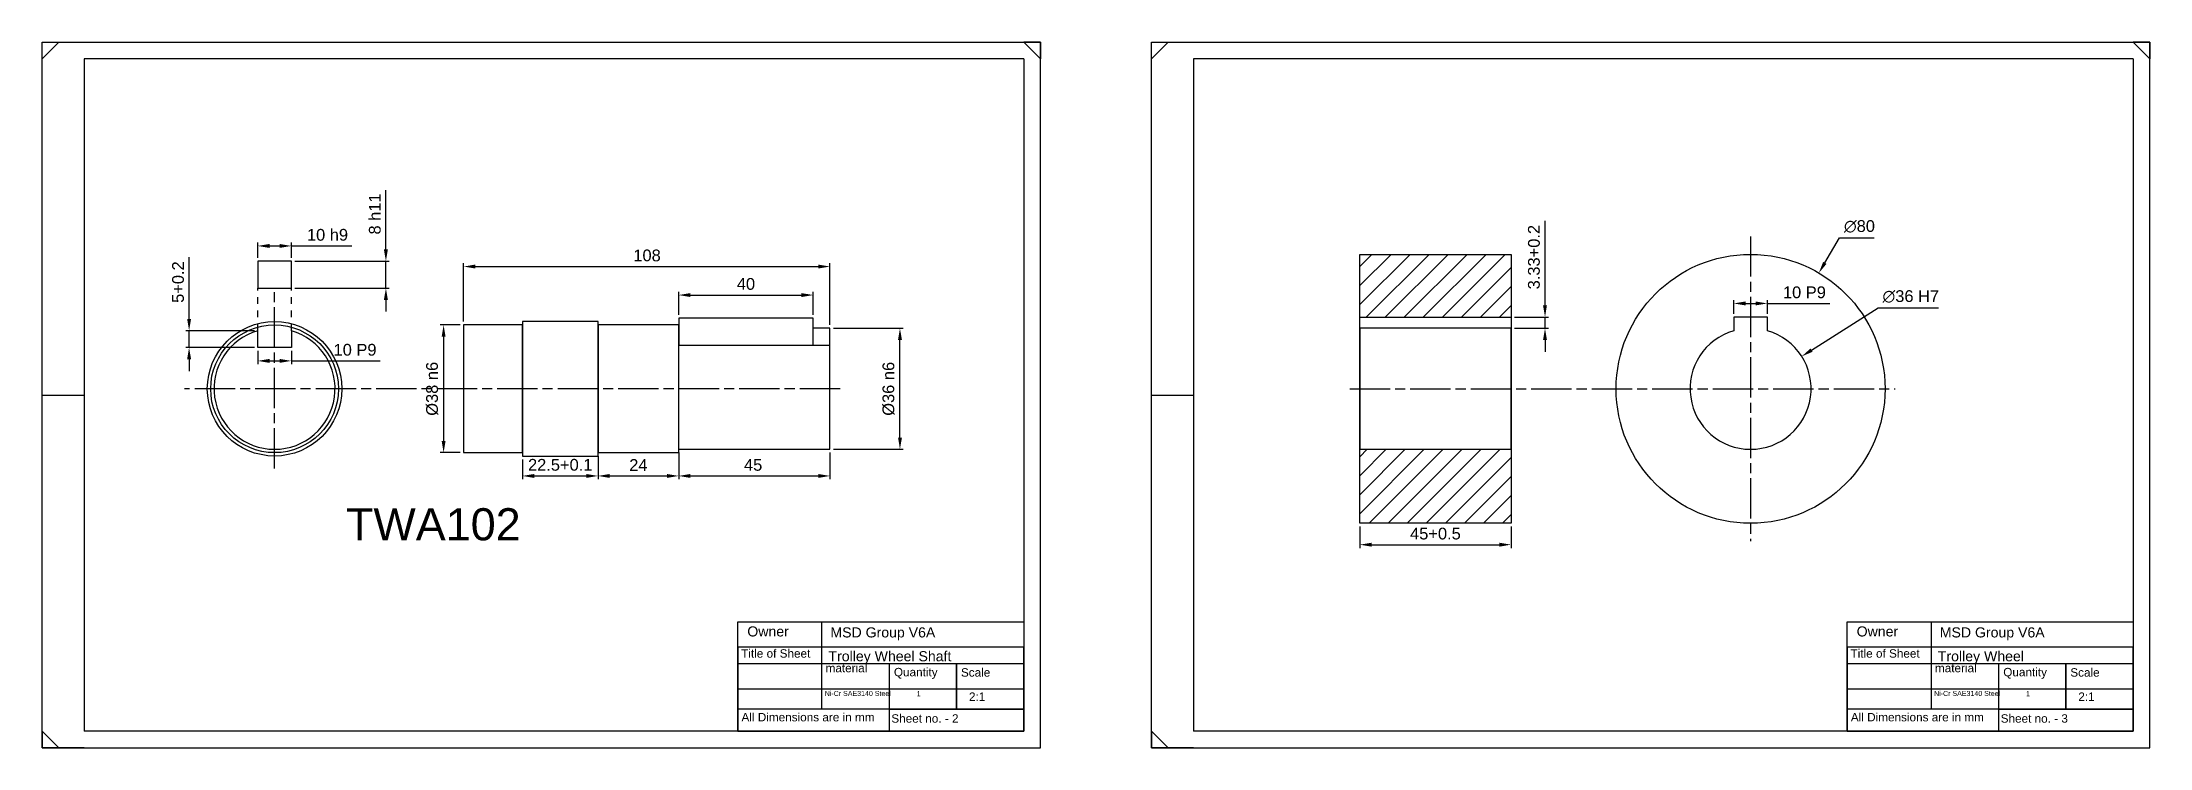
# Model space of a CAD drawing. Header units: millimetres. Extents: x -15074 to 21675, y -7568 to 6574.
# Drawn here: x -6424 to -5797, y 2451 to 2661 of the extents above; entities that cross this region are included whole.
import ezdxf

# ---------------------------------------------------------------- set-up
doc = ezdxf.new("R2010")
doc.units = ezdxf.units.MM
doc.linetypes.add('AM_ISO08W050', pattern=[18, 12, -1.5, 3, -1.5])
doc.linetypes.add('Dashed', pattern=[2, 1, -1])
for name, color, linetype, lineweight in [('AM_5', 250, 'Continuous', 25), ('AM_7', 142, 'AM_ISO08W050', 25), ('AM_8', 1, 'Continuous', 25)]:
    doc.layers.add(name, color=color, linetype=linetype, lineweight=lineweight)
doc.styles.get("Standard").update_dxf_attribs({"font": 'arial.ttf'})
doc.dimstyles.new('AM_ISO$0', dxfattribs={"dimtxt": 3.5, "dimasz": 3.5, "dimexe": 1, "dimexo": 1, "dimgap": 1.5, "dimtad": 1, "dimdsep": 46, "dimtxsty": 'Standard', "dimcen": 0, "dimclrd": 256, "dimclre": 256, "dimclrt": 250, "dimadec": 0, "dimazin": 2, "dimtp": 0.1, "dimtm": 0.1, "dimtfac": 0.71, "dimtdec": 3, "dimtmove": 0, "dimatfit": 3, "dimfxl": 1, "dimlwd": -1, "dimlwe": -1, "dimarcsym": 1})
doc.dimstyles.new('AM_ISO$3', dxfattribs={"dimtxt": 3.5, "dimasz": 3.5, "dimexe": 1, "dimexo": 1, "dimgap": 1.5, "dimtad": 1, "dimtoh": 1, "dimdsep": 46, "dimtxsty": 'Standard', "dimcen": 0, "dimclrd": 256, "dimclre": 256, "dimclrt": 250, "dimadec": 0, "dimazin": 2, "dimtp": 0.1, "dimtm": 0.1, "dimtfac": 0.71, "dimtdec": 3, "dimtofl": 0, "dimtmove": 0, "dimatfit": 0, "dimfxl": 1, "dimlwd": -1, "dimlwe": -1, "dimarcsym": 1})
pattern_1 = [(45, (0, 0), (-2.8284271, 2.8284271), [])]

msp = doc.modelspace()

# ---------------------------------------------------------------- texts
at = {"insert": (-6333.668, 2522.75), "char_height": 9.5653, "width": 53.51318, "attachment_point": 1}
msp.add_mtext('TWA102\\P', dxfattribs=at)
at = {"attachment_point": 1}
for s, width, heights, insert, char_height in [(' Owner', 21.09069, [0], (-6215.424, 2487.583), 3), ('MSD Group V6A', 46.97471, [0], (-6189.54, 2487.296), 3), (' Owner', 21.09069, [0], (-5885.392, 2487.583), 3), ('MSD Group V6A', 46.97471, [0], (-5859.508, 2487.296), 3), ('Title of Sheet', 22.81629, [0], (-6216.095, 2480.782), 2.5), ('Trolley Wheel Shaft', 47.54991, [0], (-6190.115, 2480.208), 3), ('Title of Sheet', 22.81629, [0], (-5886.063, 2480.782), 2.5), ('Trolley Wheel ', 53.56263, [0], (-5860.083, 2480.208), 3), ('material', 18.93235, [0], (-6190.978, 2476.438), 2.5), ('Quantity', 16.77668, [0], (-6170.654, 2475.227), 2.5), ('Scale', 17.25601, [0], (-6150.714, 2475.131), 2.5), ('material', 18.93235, [0], (-5860.946, 2476.438), 2.5), ('Quantity', 16.77668, [0], (-5840.622, 2475.227), 2.5), ('Scale', 17.25601, [0], (-5820.682, 2475.131), 2.5), ('Ni-Cr SAE3140 Steel', 18.57839, [0], (-6191.238, 2468.378), 1.5), ('1', 17.24225, [0], (-6163.88, 2468.315), 1.5), ('\\pxi-3,l4,t4;2:1', 17.0613, [0], (-6150.822, 2467.927), 2.5), ('Ni-Cr SAE3140 Steel', 18.57839, [0], (-5861.207, 2468.378), 1.5), ('1', 17.24225, [0], (-5833.848, 2468.315), 1.5), ('\\pxi-3,l4,t4;2:1', 17.0613, [0], (-5820.79, 2467.927), 2.5), ('All Dimensions are in mm', 48.26912, [0], (-6215.999, 2461.817), 2.5), ('Sheet no. - 2', 36.3335, [0.905], (-6171.421, 2461.433), 2.5), ('All Dimensions are in mm', 48.26912, [0], (-5885.967, 2461.817), 2.5), ('Sheet no. - 3', 36.3335, [0.905], (-5841.389, 2461.433), 2.5)]:
    msp.add_mtext_dynamic_manual_height_columns(s, width=width, gutter_width=6.25, heights=heights, dxfattribs=dict(at, insert=insert, char_height=char_height))

# ---------------------------------------------------------------- blocks, each defined once
blk = doc.blocks.new('*D46')
at = {"layer": 'AM_5', "linetype": 'ByBlock', "transparency": 16777216}
for p, q in [((-6188.67, 2576.28), (-6167.85, 2576.28)), ((-6168.85, 2543.78), (-6168.85, 2572.78)), ((-6188.67, 2540.28), (-6167.85, 2540.28))]:
    blk.add_line(p, q, dxfattribs=at)
at = {"layer": 'AM_5', "transparency": 16777216}
for points in [[(-6169.43, 2572.78), (-6168.26, 2572.78), (-6168.85, 2576.28)], [(-6169.43, 2543.78), (-6168.26, 2543.78), (-6168.85, 2540.28)]]:
    blk.add_solid(points, dxfattribs=at)
at = {"layer": 'Defpoints', "color": 0, "transparency": 16777216}
for p in [(-6189.67, 2576.28), (-6168.85, 2576.28), (-6189.67, 2540.28)]:
    blk.add_point(p, dxfattribs=at)
at = {"layer": 'AM_5', "color": 250, "transparency": 16777216, "insert": (-6172.23, 2558.28), "char_height": 3.5, "attachment_point": 5, "rotation": 90}
blk.add_mtext('%%C36{}{\\C250; n6}', dxfattribs=at)
blk = doc.blocks.new('*D91')
at = {"layer": 'AM_5', "linetype": 'ByBlock', "transparency": 16777216}
for p, q in [((-6298.67, 2578.28), (-6298.67, 2595.66)), ((-6295.17, 2594.66), (-6193.17, 2594.66)), ((-6189.67, 2577.28), (-6189.67, 2595.66))]:
    blk.add_line(p, q, dxfattribs=at)
at = {"layer": 'AM_5', "transparency": 16777216}
for points in [[(-6295.17, 2595.25), (-6295.17, 2594.08), (-6298.67, 2594.66)], [(-6193.17, 2595.25), (-6193.17, 2594.08), (-6189.67, 2594.66)]]:
    blk.add_solid(points, dxfattribs=at)
at = {"layer": 'Defpoints', "color": 0, "transparency": 16777216}
for p in [(-6189.67, 2594.66), (-6298.67, 2577.28), (-6189.67, 2576.28)]:
    blk.add_point(p, dxfattribs=at)
at = {"layer": 'AM_5', "color": 250, "transparency": 16777216, "insert": (-6244.09, 2597.95), "char_height": 3.5, "attachment_point": 5}
blk.add_mtext('108', dxfattribs=at)
blk = doc.blocks.new('*D92')
at = {"layer": 'AM_5', "linetype": 'ByBlock', "transparency": 16777216}
for p, q in [((-6234.67, 2539.28), (-6234.67, 2531.35)), ((-6189.67, 2539.28), (-6189.67, 2531.35)), ((-6231.17, 2532.35), (-6193.17, 2532.35))]:
    blk.add_line(p, q, dxfattribs=at)
at = {"layer": 'AM_5', "transparency": 16777216}
for points in [[(-6231.17, 2532.93), (-6231.17, 2531.77), (-6234.67, 2532.35)], [(-6193.17, 2532.93), (-6193.17, 2531.77), (-6189.67, 2532.35)]]:
    blk.add_solid(points, dxfattribs=at)
at = {"layer": 'Defpoints', "color": 0, "transparency": 16777216}
for p in [(-6234.67, 2540.28), (-6189.67, 2540.28), (-6189.67, 2532.35)]:
    blk.add_point(p, dxfattribs=at)
at = {"layer": 'AM_5', "color": 250, "transparency": 16777216, "insert": (-6212.53, 2535.63), "char_height": 3.5, "attachment_point": 5}
blk.add_mtext('45', dxfattribs=at)
blk = doc.blocks.new('*D93')
at = {"layer": 'AM_5', "linetype": 'ByBlock', "transparency": 16777216}
for p, q in [((-6258.67, 2538.28), (-6258.67, 2531.35)), ((-6234.67, 2539.28), (-6234.67, 2531.35)), ((-6255.17, 2532.35), (-6238.17, 2532.35))]:
    blk.add_line(p, q, dxfattribs=at)
at = {"layer": 'AM_5', "transparency": 16777216}
for points in [[(-6255.17, 2532.93), (-6255.17, 2531.77), (-6258.67, 2532.35)], [(-6238.17, 2532.93), (-6238.17, 2531.77), (-6234.67, 2532.35)]]:
    blk.add_solid(points, dxfattribs=at)
at = {"layer": 'Defpoints', "color": 0, "transparency": 16777216}
for p in [(-6234.67, 2540.28), (-6258.67, 2539.28), (-6234.67, 2532.35)]:
    blk.add_point(p, dxfattribs=at)
at = {"layer": 'AM_5', "color": 250, "transparency": 16777216, "insert": (-6246.67, 2535.61), "char_height": 3.5, "attachment_point": 5}
blk.add_mtext('24', dxfattribs=at)
blk = doc.blocks.new('*D94')
at = {"layer": 'AM_5', "linetype": 'ByBlock', "transparency": 16777216}
for p, q in [((-6281.17, 2537.28), (-6281.17, 2531.35)), ((-6258.67, 2538.28), (-6258.67, 2531.35)), ((-6277.67, 2532.35), (-6262.17, 2532.35))]:
    blk.add_line(p, q, dxfattribs=at)
at = {"layer": 'AM_5', "transparency": 16777216}
for points in [[(-6277.67, 2532.93), (-6277.67, 2531.77), (-6281.17, 2532.35)], [(-6262.17, 2532.93), (-6262.17, 2531.77), (-6258.67, 2532.35)]]:
    blk.add_solid(points, dxfattribs=at)
at = {"layer": 'Defpoints', "color": 0, "transparency": 16777216}
for p in [(-6281.17, 2538.28), (-6258.67, 2539.28), (-6258.67, 2532.35)]:
    blk.add_point(p, dxfattribs=at)
at = {"layer": 'AM_5', "color": 250, "transparency": 16777216, "insert": (-6269.92, 2535.64), "char_height": 3.5, "attachment_point": 5}
blk.add_mtext('22.5+0.1', dxfattribs=at)
blk = doc.blocks.new('*D95')
at = {"layer": 'AM_5', "linetype": 'ByBlock', "transparency": 16777216}
for p, q in [((-6359.91, 2597.24), (-6359.91, 2601.79)), ((-6356.41, 2600.79), (-6353.41, 2600.79)), ((-6349.91, 2597.24), (-6349.91, 2601.79)), ((-6349.91, 2600.79), (-6331.92, 2600.79))]:
    blk.add_line(p, q, dxfattribs=at)
at = {"layer": 'AM_5', "transparency": 16777216}
for points in [[(-6356.41, 2601.38), (-6356.41, 2600.21), (-6359.91, 2600.79)], [(-6353.41, 2601.38), (-6353.41, 2600.21), (-6349.91, 2600.79)]]:
    blk.add_solid(points, dxfattribs=at)
at = {"layer": 'Defpoints', "color": 0, "transparency": 16777216}
for p in [(-6359.91, 2596.24), (-6349.91, 2600.79), (-6349.91, 2596.24)]:
    blk.add_point(p, dxfattribs=at)
at = {"layer": 'AM_5', "color": 250, "transparency": 16777216, "insert": (-6339.16, 2604.08), "char_height": 3.5, "attachment_point": 5}
blk.add_mtext('10{}{\\C250; h9}', dxfattribs=at)
blk = doc.blocks.new('*D96')
at = {"layer": 'AM_5', "linetype": 'ByBlock', "transparency": 16777216}
for p, q in [((-6321.78, 2599.74), (-6321.78, 2617.38)), ((-6348.91, 2596.24), (-6320.78, 2596.24)), ((-6321.78, 2588.24), (-6321.78, 2596.24)), ((-6348.91, 2588.24), (-6320.78, 2588.24)), ((-6321.78, 2584.74), (-6321.78, 2581.24))]:
    blk.add_line(p, q, dxfattribs=at)
at = {"layer": 'AM_5', "transparency": 16777216}
for points in [[(-6322.37, 2599.74), (-6321.2, 2599.74), (-6321.78, 2596.24)], [(-6322.37, 2584.74), (-6321.2, 2584.74), (-6321.78, 2588.24)]]:
    blk.add_solid(points, dxfattribs=at)
at = {"layer": 'Defpoints', "color": 0, "transparency": 16777216}
for p in [(-6349.91, 2596.24), (-6349.91, 2588.24), (-6321.78, 2588.24)]:
    blk.add_point(p, dxfattribs=at)
at = {"layer": 'AM_5', "color": 250, "transparency": 16777216, "insert": (-6325.07, 2610.31), "char_height": 3.5, "attachment_point": 5, "rotation": 90}
blk.add_mtext('8{}{\\C250; h11}', dxfattribs=at)
blk = doc.blocks.new('*D97')
at = {"layer": 'AM_5', "linetype": 'ByBlock', "transparency": 16777216}
for p, q in [((-6359.91, 2569.57), (-6359.91, 2565.59)), ((-6356.41, 2566.59), (-6353.41, 2566.59)), ((-6349.91, 2569.57), (-6349.91, 2565.59)), ((-6349.91, 2566.59), (-6323.45, 2566.59))]:
    blk.add_line(p, q, dxfattribs=at)
at = {"layer": 'AM_5', "transparency": 16777216}
for points in [[(-6356.41, 2567.17), (-6356.41, 2566), (-6359.91, 2566.59)], [(-6353.41, 2567.17), (-6353.41, 2566), (-6349.91, 2566.59)]]:
    blk.add_solid(points, dxfattribs=at)
at = {"layer": 'Defpoints', "color": 0, "transparency": 16777216}
for p in [(-6359.91, 2570.57), (-6349.91, 2570.57), (-6349.91, 2566.59)]:
    blk.add_point(p, dxfattribs=at)
at = {"layer": 'AM_5', "color": 250, "transparency": 16777216, "insert": (-6330.96, 2569.87), "char_height": 3.5, "attachment_point": 5}
blk.add_mtext('10{}{\\C250; P9}', dxfattribs=at)
blk = doc.blocks.new('*D98')
at = {"layer": 'AM_5', "linetype": 'ByBlock', "transparency": 16777216}
for p, q in [((-6380.33, 2579.07), (-6380.33, 2597.48)), ((-6360.91, 2575.57), (-6381.33, 2575.57)), ((-6380.33, 2570.57), (-6380.33, 2575.57)), ((-6360.91, 2570.57), (-6381.33, 2570.57)), ((-6380.33, 2567.07), (-6380.33, 2563.57))]:
    blk.add_line(p, q, dxfattribs=at)
at = {"layer": 'AM_5', "transparency": 16777216}
for points in [[(-6380.91, 2579.07), (-6379.74, 2579.07), (-6380.33, 2575.57)], [(-6380.91, 2567.07), (-6379.74, 2567.07), (-6380.33, 2570.57)]]:
    blk.add_solid(points, dxfattribs=at)
at = {"layer": 'Defpoints', "color": 0, "transparency": 16777216}
for p in [(-6380.33, 2575.57), (-6359.91, 2575.57), (-6359.91, 2570.57)]:
    blk.add_point(p, dxfattribs=at)
at = {"layer": 'AM_5', "color": 250, "transparency": 16777216, "insert": (-6383.61, 2590.03), "char_height": 3.5, "attachment_point": 5, "rotation": 90}
blk.add_mtext('5+0.2', dxfattribs=at)
blk = doc.blocks.new('*D99')
at = {"layer": 'AM_5', "linetype": 'ByBlock', "transparency": 16777216}
for p, q in [((-6234.67, 2580.28), (-6234.67, 2587.18)), ((-6231.17, 2586.18), (-6198.17, 2586.18)), ((-6194.67, 2580.28), (-6194.67, 2587.18))]:
    blk.add_line(p, q, dxfattribs=at)
at = {"layer": 'AM_5', "transparency": 16777216}
for points in [[(-6231.17, 2586.76), (-6231.17, 2585.59), (-6234.67, 2586.18)], [(-6198.17, 2586.76), (-6198.17, 2585.59), (-6194.67, 2586.18)]]:
    blk.add_solid(points, dxfattribs=at)
at = {"layer": 'Defpoints', "color": 0, "transparency": 16777216}
for p in [(-6194.67, 2586.18), (-6234.67, 2579.28), (-6194.67, 2579.28)]:
    blk.add_point(p, dxfattribs=at)
at = {"layer": 'AM_5', "color": 250, "transparency": 16777216, "insert": (-6214.67, 2589.47), "char_height": 3.5, "attachment_point": 5}
blk.add_mtext('40', dxfattribs=at)
blk = doc.blocks.new('*D100')
at = {"layer": 'AM_5', "linetype": 'ByBlock', "transparency": 16777216}
for p, q in [((-5893.71, 2595.75), (-5889.31, 2603.21)), ((-5889.31, 2603.21), (-5879, 2603.21))]:
    blk.add_line(p, q, dxfattribs=at)
at = {"layer": 'AM_5', "transparency": 16777216}
blk.add_solid([(-5894.21, 2596.05), (-5893.2, 2595.46), (-5895.48, 2592.74)], dxfattribs=at)
at = {"layer": 'Defpoints', "color": 0, "transparency": 16777216}
for p in [(-5895.48, 2592.74), (-5936.1, 2523.82)]:
    blk.add_point(p, dxfattribs=at)
at = {"layer": 'AM_5', "color": 250, "transparency": 16777216, "insert": (-5883.41, 2606.6), "char_height": 3.5, "attachment_point": 5}
blk.add_mtext('∅80', dxfattribs=at)
blk = doc.blocks.new('*D101')
at = {"layer": 'AM_5', "linetype": 'ByBlock', "transparency": 16777216}
for p, q in [((-5897.64, 2569.8), (-5877.85, 2582.36)), ((-5877.85, 2582.36), (-5859.91, 2582.36))]:
    blk.add_line(p, q, dxfattribs=at)
at = {"layer": 'AM_5', "transparency": 16777216}
blk.add_solid([(-5897.95, 2570.29), (-5897.33, 2569.31), (-5900.6, 2567.92)], dxfattribs=at)
at = {"layer": 'Defpoints', "color": 0, "transparency": 16777216}
for p in [(-5900.6, 2567.92), (-5930.99, 2548.63)]:
    blk.add_point(p, dxfattribs=at)
at = {"layer": 'AM_5', "color": 250, "transparency": 16777216, "insert": (-5868.13, 2585.75), "char_height": 3.5, "attachment_point": 5}
blk.add_mtext('∅36{}{\\C250; H7}', dxfattribs=at)
blk = doc.blocks.new('*D102')
at = {"layer": 'AM_5', "linetype": 'ByBlock', "transparency": 16777216}
for p, q in [((-5920.79, 2580.58), (-5920.79, 2584.68)), ((-5917.29, 2583.68), (-5914.29, 2583.68)), ((-5910.79, 2580.58), (-5910.79, 2584.68)), ((-5910.79, 2583.68), (-5892.26, 2583.68))]:
    blk.add_line(p, q, dxfattribs=at)
at = {"layer": 'AM_5', "transparency": 16777216}
for points in [[(-5917.29, 2584.27), (-5917.29, 2583.1), (-5920.79, 2583.68)], [(-5914.29, 2584.27), (-5914.29, 2583.1), (-5910.79, 2583.68)]]:
    blk.add_solid(points, dxfattribs=at)
at = {"layer": 'Defpoints', "color": 0, "transparency": 16777216}
for p in [(-5910.79, 2583.68), (-5920.79, 2579.58), (-5910.79, 2579.58)]:
    blk.add_point(p, dxfattribs=at)
at = {"layer": 'AM_5', "color": 250, "transparency": 16777216, "insert": (-5899.78, 2586.97), "char_height": 3.5, "attachment_point": 5}
blk.add_mtext('10{}{\\C250; P9}', dxfattribs=at)
blk = doc.blocks.new('*D103')
at = {"layer": 'AM_5', "linetype": 'ByBlock', "transparency": 16777216}
for p, q in [((-5976.95, 2583.11), (-5976.95, 2608.31)), ((-5986.05, 2579.61), (-5975.95, 2579.61)), ((-5976.95, 2576.28), (-5976.95, 2579.61)), ((-5986.05, 2576.28), (-5975.95, 2576.28)), ((-5976.95, 2572.78), (-5976.95, 2569.28))]:
    blk.add_line(p, q, dxfattribs=at)
at = {"layer": 'AM_5', "transparency": 16777216}
for points in [[(-5977.54, 2583.11), (-5976.37, 2583.11), (-5976.95, 2579.61)], [(-5977.54, 2572.78), (-5976.37, 2572.78), (-5976.95, 2576.28)]]:
    blk.add_solid(points, dxfattribs=at)
at = {"layer": 'Defpoints', "color": 0, "transparency": 16777216}
for p in [(-5987.05, 2579.61), (-5976.95, 2579.61), (-5987.05, 2576.28)]:
    blk.add_point(p, dxfattribs=at)
at = {"layer": 'AM_5', "color": 250, "transparency": 16777216, "insert": (-5980.24, 2597.46), "char_height": 3.5, "attachment_point": 5, "rotation": 90}
blk.add_mtext('3.33+0.2', dxfattribs=at)
blk = doc.blocks.new('*D104')
at = {"layer": 'AM_5', "linetype": 'ByBlock', "transparency": 16777216}
for p, q in [((-6032.05, 2517.28), (-6032.05, 2510.9)), ((-5987.05, 2517.28), (-5987.05, 2510.9)), ((-6028.55, 2511.9), (-5990.55, 2511.9))]:
    blk.add_line(p, q, dxfattribs=at)
at = {"layer": 'AM_5', "transparency": 16777216}
for points in [[(-6028.55, 2512.48), (-6028.55, 2511.31), (-6032.05, 2511.9)], [(-5990.55, 2512.48), (-5990.55, 2511.31), (-5987.05, 2511.9)]]:
    blk.add_solid(points, dxfattribs=at)
at = {"layer": 'Defpoints', "color": 0, "transparency": 16777216}
for p in [(-6032.05, 2518.28), (-5987.05, 2518.28), (-5987.05, 2511.9)]:
    blk.add_point(p, dxfattribs=at)
at = {"layer": 'AM_5', "color": 250, "transparency": 16777216, "insert": (-6009.55, 2515.18), "char_height": 3.5, "attachment_point": 5}
blk.add_mtext('45+0.5', dxfattribs=at)
blk = doc.blocks.new('*D179')
at = {"layer": 'AM_5', "linetype": 'ByBlock', "transparency": 16777216}
for p, q in [((-6299.67, 2577.28), (-6305.62, 2577.28)), ((-6304.62, 2573.78), (-6304.62, 2542.78)), ((-6299.67, 2539.28), (-6305.62, 2539.28))]:
    blk.add_line(p, q, dxfattribs=at)
at = {"layer": 'AM_5', "transparency": 16777216}
for points in [[(-6305.2, 2573.78), (-6304.03, 2573.78), (-6304.62, 2577.28)], [(-6305.2, 2542.78), (-6304.03, 2542.78), (-6304.62, 2539.28)]]:
    blk.add_solid(points, dxfattribs=at)
at = {"layer": 'Defpoints', "color": 0, "transparency": 16777216}
for p in [(-6298.67, 2577.28), (-6304.62, 2539.28), (-6298.67, 2539.28)]:
    blk.add_point(p, dxfattribs=at)
at = {"layer": 'AM_5', "color": 250, "transparency": 16777216, "insert": (-6308, 2558.28), "char_height": 3.5, "attachment_point": 5, "rotation": 90}
blk.add_mtext('%%C38{}{\\C250; n6}', dxfattribs=at)

# ---------------------------------------------------------------- dimensions: what is measured, and where the dimension line sits
at = {"layer": 'AM_5'}
for base, p1, p2, angle, text, picture, middle in [((-6321.784, 2588.241), (-6349.908, 2596.241), (-6349.908, 2588.241), 90, '<>{}{\\C250; h11}', '*D96', (-6321.784, 2610.311)), ((-6189.671, 2594.663), (-6298.671, 2577.279), (-6189.671, 2576.279), 0, '108', '*D91', (-6244.091, 2594.663)), ((-6349.908, 2566.588), (-6359.908, 2570.57), (-6349.908, 2570.57), 0, '<>{}{\\C250; P9}', '*D97', (-6330.965, 2566.588))]:
    dim = msp.add_linear_dim(base=base, p1=p1, p2=p2, angle=angle, text=text, dimstyle='AM_ISO$0', dxfattribs=at)
    dim.commit()
    dim.dimension.update_dxf_attribs({"geometry": picture, "text_midpoint": middle, "dimtype": 160})
dim = msp.add_linear_dim(base=(-6349.908, 2600.792), p1=(-6359.908, 2596.241), p2=(-6349.908, 2596.241), text='<>{}{\\C250; h9}', dimstyle='AM_ISO$0', override={"dimpost": '', "dimtp": 0.1, "dimtm": 0.1, "dimtdec": 3, "dimtzin": 8}, dxfattribs=at)
dim.commit()
dim.dimension.update_dxf_attribs({"geometry": '*D95', "text_midpoint": (-6339.164, 2604.079)})
dim = msp.add_diameter_dim_2p(p1=(-5936.102, 2523.818), p2=(-5895.484, 2592.74), dimstyle='AM_ISO$3', override={"dimpost": ''}, dxfattribs=at)
dim.commit()
dim.dimension.update_dxf_attribs({"geometry": '*D100', "text_midpoint": (-5883.408, 2603.21), "dimtype": 163})
dim = msp.add_linear_dim(base=(-5976.955, 2579.609), p1=(-5987.047, 2576.279), p2=(-5987.047, 2579.609), angle=90, text='<>+0.2', dimstyle='AM_ISO$0', dxfattribs=at)
dim.commit()
dim.dimension.update_dxf_attribs({"geometry": '*D103', "text_midpoint": (-5980.243, 2597.462)})
for base, p1, p2, angle, text, override, picture, middle in [((-6380.325, 2575.57), (-6359.908, 2570.57), (-6359.908, 2575.57), 90, '5+0.2', {"dimpost": '', "dimtp": 0.1, "dimtm": 0.1, "dimtdec": 3, "dimtzin": 8}, '*D98', (-6383.612, 2590.026)), ((-6194.671, 2586.178), (-6234.671, 2579.279), (-6194.671, 2579.279), 0, '40', {"dimpost": ''}, '*D99', (-6214.671, 2589.465)), ((-5910.793, 2583.683), (-5920.793, 2579.579), (-5910.793, 2579.579), 0, '<>{}{\\C250; P9}', {"dimpost": '', "dimtp": 0.1, "dimtm": 0.1, "dimtdec": 3, "dimtzin": 8}, '*D102', (-5899.778, 2586.97)), ((-6304.618, 2539.279), (-6298.671, 2577.279), (-6298.671, 2539.279), 90, '%%C<>{}{\\C250; n6}', {"dimpost": '', "dimtp": 0.1, "dimtm": 0.1, "dimtdec": 3, "dimtzin": 8}, '*D179', (-6308.003, 2558.279)), ((-6168.847, 2576.279), (-6189.671, 2540.279), (-6189.671, 2576.279), 90, '%%C36{}{\\C250; n6}', {"dimtp": 0.033, "dimtm": -0.017, "dimtdec": 3, "dimtzin": 8}, '*D46', (-6172.231, 2558.279)), ((-5987.047, 2511.896), (-6032.047, 2518.279), (-5987.047, 2518.279), 0, '<>+0.5', {"dimpost": ''}, '*D104', (-6009.547, 2515.183))]:
    dim = msp.add_linear_dim(base=base, p1=p1, p2=p2, angle=angle, text=text, dimstyle='AM_ISO$0', override=override, dxfattribs=at)
    dim.commit()
    dim.dimension.update_dxf_attribs({"geometry": picture, "text_midpoint": middle})
dim = msp.add_diameter_dim_2p(p1=(-5930.991, 2548.634), p2=(-5900.595, 2567.924), text='<>{}{\\C250; H7}', dimstyle='AM_ISO$3', dxfattribs=at)
dim.commit()
dim.dimension.update_dxf_attribs({"geometry": '*D101', "text_midpoint": (-5868.13, 2582.362), "dimtype": 163})
for base, p1, p2, override, picture, middle in [((-6234.671, 2532.35), (-6258.671, 2539.279), (-6234.671, 2540.279), {"dimpost": '', "dimtix": 1}, '*D93', (-6246.671, 2535.607)), ((-6258.671, 2532.35), (-6281.171, 2538.279), (-6258.671, 2539.279), {"dimpost": '+0.1', "dimtix": 1}, '*D94', (-6269.921, 2535.637))]:
    dim = msp.add_linear_dim(base=base, p1=p1, p2=p2, dimstyle='AM_ISO$0', override=override, dxfattribs=at)
    dim.commit()
    dim.dimension.update_dxf_attribs({"geometry": picture, "text_midpoint": middle})
dim = msp.add_linear_dim(base=(-6189.671, 2532.35), p1=(-6234.671, 2540.279), p2=(-6189.671, 2540.279), angle=0, dimstyle='AM_ISO$0', override={"dimtix": 1}, dxfattribs=at)
dim.commit()
dim.dimension.update_dxf_attribs({"geometry": '*D92', "text_midpoint": (-6212.529, 2532.35), "dimtype": 160})

# ---------------------------------------------------------------- hatches: boundary and pattern name
at = {"layer": 'AM_8', "true_color": 0x000000}
h = msp.add_hatch(dxfattribs=at)
h.set_pattern_fill('_U', color=18, scale=4, angle=45, style=0, pattern_type=0)
h.set_pattern_definition(pattern_1)
h.paths.add_polyline_path([(-5987.047, 2598.279), (-6032.047, 2598.279), (-6032.047, 2579.609), (-5987.047, 2579.609)])
h = msp.add_hatch(dxfattribs=at)
h.set_pattern_fill('_U', color=18, scale=4, angle=45, style=0, pattern_type=0)
h.set_pattern_definition(pattern_1)
h.paths.add_polyline_path([(-5987.047, 2540.279), (-6032.047, 2540.279), (-6032.047, 2518.279), (-5987.047, 2518.279)])

# ---------------------------------------------------------------- linework, layer by layer
for p, q in [((-6424.045, 2656.438), (-6419.045, 2661.438)), ((-6127.045, 2656.438), (-6132.045, 2661.438)), ((-6094.014, 2656.438), (-6089.014, 2661.438)), ((-5797.014, 2656.438), (-5802.014, 2661.438)), ((-6411.545, 2656.438), (-6411.545, 2651.438)), ((-6132.045, 2656.438), (-6132.045, 2651.438)), ((-6081.514, 2656.438), (-6081.514, 2651.438)), ((-5802.014, 2656.438), (-5802.014, 2651.438)), ((-6424.045, 2556.438), (-6411.545, 2556.438)), ((-6094.014, 2556.438), (-6081.514, 2556.438)), ((-6172.045, 2462.938), (-6172.045, 2456.438)), ((-5842.014, 2462.938), (-5842.014, 2456.438)), ((-6424.045, 2456.438), (-6419.045, 2451.438)), ((-6094.014, 2456.438), (-6089.014, 2451.438))]:
    msp.add_line(p, q)
at = {"linetype": 'Dashed', "ltscale": 2}
for p, q in [((-6359.908, 2575.57), (-6359.908, 2588.241)), ((-6349.908, 2575.57), (-6349.908, 2588.241))]:
    msp.add_line(p, q, dxfattribs=at)
for points in [[(-6411.545, 2451.438), (-6424.045, 2451.438), (-6424.045, 2661.438), (-6411.545, 2661.438)], [(-6424.045, 2656.438), (-6424.045, 2661.438), (-6127.045, 2661.438), (-6127.045, 2656.438)], [(-6132.045, 2451.438), (-6127.045, 2451.438), (-6127.045, 2661.438), (-6132.045, 2661.438)], [(-6081.514, 2451.438), (-6094.014, 2451.438), (-6094.014, 2661.438), (-6081.514, 2661.438)], [(-6094.014, 2656.438), (-6094.014, 2661.438), (-5797.014, 2661.438), (-5797.014, 2656.438)], [(-5802.014, 2451.438), (-5797.014, 2451.438), (-5797.014, 2661.438), (-5802.014, 2661.438)], [(-6411.545, 2656.438), (-6411.545, 2456.438)], [(-6132.045, 2656.438), (-6411.545, 2656.438)], [(-6132.045, 2656.438), (-6132.045, 2456.438)], [(-6081.514, 2656.438), (-6081.514, 2456.438)], [(-5802.014, 2656.438), (-6081.514, 2656.438)], [(-5802.014, 2656.438), (-5802.014, 2456.438)], [(-5910.793, 2575.57), (-5910.793, 2579.579), (-5920.793, 2579.579), (-5920.793, 2575.57)], [(-6349.908, 2575.57), (-6349.908, 2570.57), (-6359.908, 2570.57), (-6359.908, 2575.57)], [(-6234.671, 2540.279), (-6189.671, 2540.279), (-6189.671, 2576.279), (-6194.671, 2576.279)], [(-6234.671, 2576.279), (-6234.671, 2571.279), (-6189.671, 2571.279), (-6189.671, 2576.279), (-6194.671, 2576.279)], [(-6192.045, 2462.938), (-6192.045, 2488.938), (-6132.045, 2488.938), (-6132.045, 2456.438), (-6192.045, 2456.438)], [(-5862.014, 2462.938), (-5862.014, 2488.938), (-5802.014, 2488.938), (-5802.014, 2456.438), (-5862.014, 2456.438)], [(-6424.045, 2456.438), (-6424.045, 2451.438), (-6127.045, 2451.438), (-6127.045, 2456.438)], [(-6132.045, 2456.438), (-6411.545, 2456.438)], [(-6094.014, 2456.438), (-6094.014, 2451.438), (-5797.014, 2451.438), (-5797.014, 2456.438)], [(-5802.014, 2456.438), (-6081.514, 2456.438)]]:
    msp.add_lwpolyline(points)
for points in [[(-6359.908, 2588.241), (-6349.908, 2588.241), (-6349.908, 2596.241), (-6359.908, 2596.241)], [(-6032.047, 2598.279), (-5987.047, 2598.279), (-5987.047, 2518.279), (-6032.047, 2518.279)], [(-6281.171, 2577.279), (-6298.671, 2577.279), (-6298.671, 2539.279), (-6281.171, 2539.279)], [(-6258.671, 2578.279), (-6281.171, 2578.279), (-6281.171, 2538.279), (-6258.671, 2538.279)], [(-6234.671, 2577.279), (-6258.671, 2577.279), (-6258.671, 2539.279), (-6234.671, 2539.279)], [(-6234.671, 2571.279), (-6194.671, 2571.279), (-6194.671, 2579.279), (-6234.671, 2579.279)], [(-5987.047, 2576.279), (-6032.047, 2576.279), (-6032.047, 2579.609), (-5987.047, 2579.609)], [(-5987.047, 2576.279), (-6032.047, 2576.279), (-6032.047, 2540.279), (-5987.047, 2540.279)], [(-6217.045, 2488.938), (-6132.045, 2488.938), (-6132.045, 2456.438), (-6217.045, 2456.438)], [(-5887.014, 2488.938), (-5802.014, 2488.938), (-5802.014, 2456.438), (-5887.014, 2456.438)], [(-6217.045, 2456.438), (-6132.045, 2456.438), (-6132.045, 2481.438), (-6217.045, 2481.438)], [(-5887.014, 2456.438), (-5802.014, 2456.438), (-5802.014, 2481.438), (-5887.014, 2481.438)], [(-6217.045, 2456.438), (-6132.045, 2456.438), (-6132.045, 2476.438), (-6217.045, 2476.438)], [(-6152.045, 2476.438), (-6172.045, 2476.438), (-6172.045, 2462.938), (-6152.045, 2462.938)], [(-6132.045, 2476.438), (-6152.045, 2476.438), (-6152.045, 2462.938), (-6132.045, 2462.938)], [(-5887.014, 2456.438), (-5802.014, 2456.438), (-5802.014, 2476.438), (-5887.014, 2476.438)], [(-5822.014, 2476.438), (-5842.014, 2476.438), (-5842.014, 2462.938), (-5822.014, 2462.938)], [(-5802.014, 2476.438), (-5822.014, 2476.438), (-5822.014, 2462.938), (-5802.014, 2462.938)], [(-6217.045, 2456.438), (-6132.045, 2456.438), (-6132.045, 2468.938), (-6217.045, 2468.938)], [(-5887.014, 2456.438), (-5802.014, 2456.438), (-5802.014, 2468.938), (-5887.014, 2468.938)], [(-6217.045, 2456.438), (-6132.045, 2456.438), (-6132.045, 2462.938), (-6217.045, 2462.938)], [(-5887.014, 2456.438), (-5802.014, 2456.438), (-5802.014, 2462.938), (-5887.014, 2462.938)]]:
    msp.add_lwpolyline(points, close=True)
for centre, radius in [((-5915.793, 2558.279), 40), ((-6354.908, 2558.279), 20), ((-6354.908, 2558.279), 19)]:
    msp.add_circle(centre, radius)
for centre in [(-6354.908, 2558.279), (-5915.793, 2558.279)]:
    msp.add_arc(centre, 18, 106.12762, 73.87238)
at = {"layer": 'AM_7', "color": 3}
for p, q in [((-5915.793, 2603.651), (-5915.793, 2512.963)), ((-6354.908, 2534.552), (-6354.908, 2588.241)), ((-6186.671, 2558.279), (-6381.724, 2558.279)), ((-6035.047, 2558.279), (-5872.793, 2558.279))]:
    msp.add_line(p, q, dxfattribs=at)

msp.set_redraw_order([(e.dxf.handle, doc.entitydb.next_handle()) for e in msp.query("TEXT MTEXT ATTDEF DIMENSION ARC_DIMENSION")])  # texts and dimensions are drawn at this point

doc.saveas('drawing.dxf')
